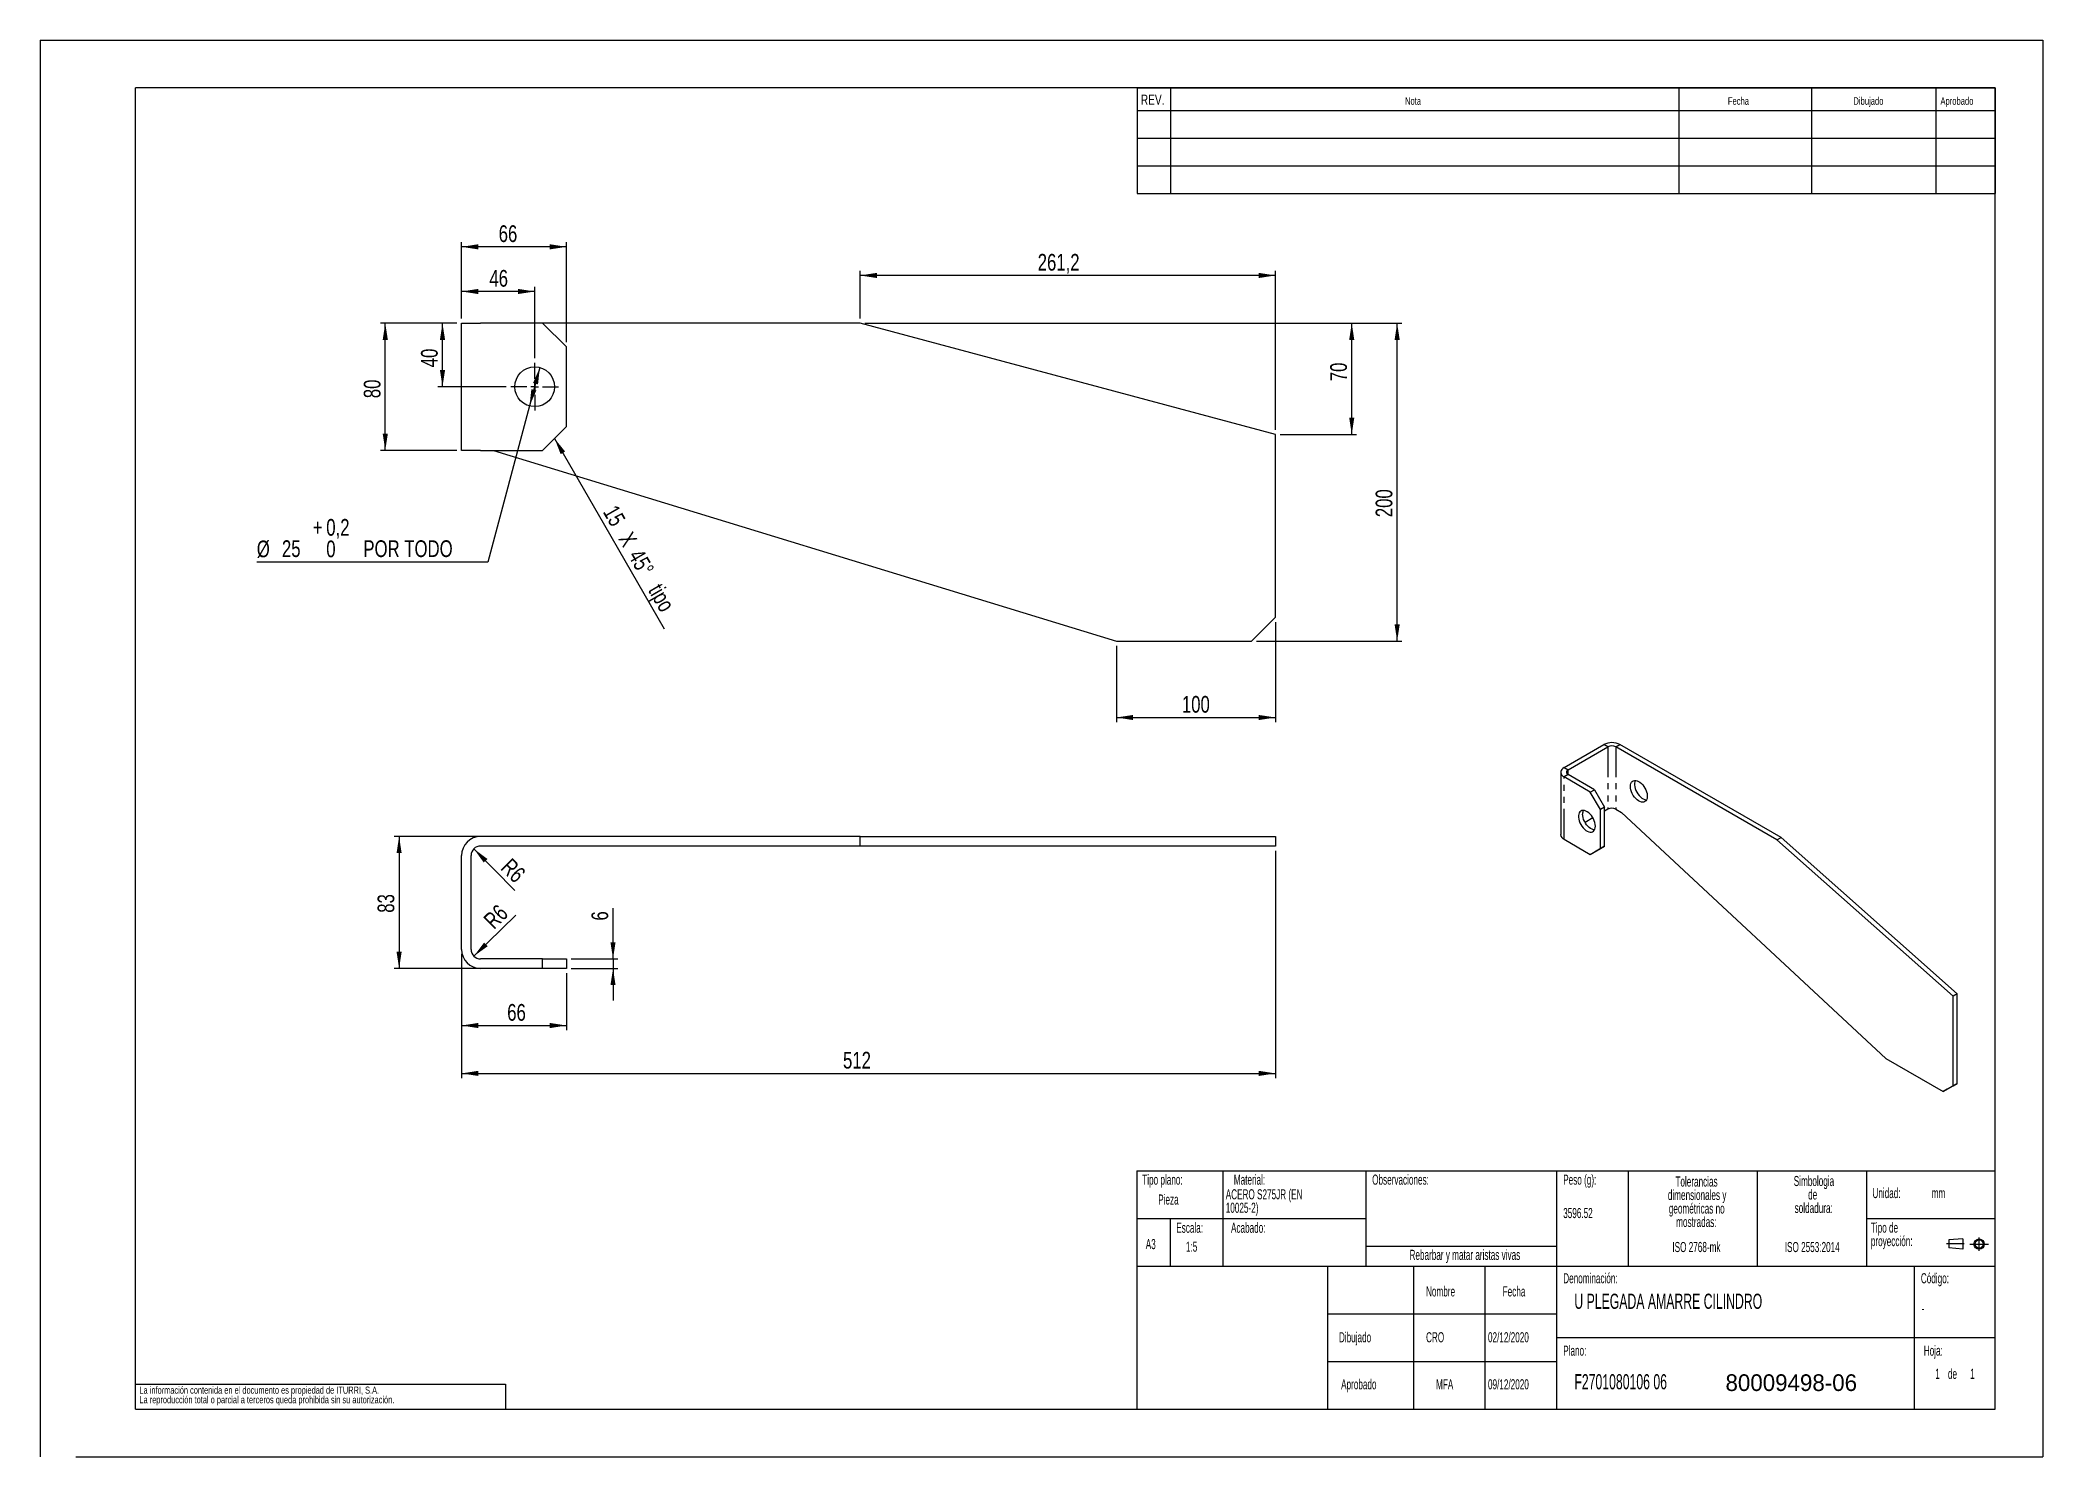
# Model space of a CAD drawing. Extents: x 0 to 1170, y 0 to 297.
# Drawn here: x 0 to 420, y 0 to 297 of the extents above; entities that cross this region are included whole.
import ezdxf

# ---------------------------------------------------------------- set-up
doc = ezdxf.new("R2010")
doc.units = 0
for name, pattern in [('SLD-CENTRADA-DOBLE', [12.7, 6.35, -1.27, 1.27, -1.27, 1.27, -1.27]), ('SLD-CENTRADA-TRAZOS-LARGOS', [19.05, 15.24, -1.27, 1.27, -1.27]), ('SLD-CONTINUA', [0])]:
    doc.linetypes.add(name, pattern=pattern)
doc.layers.get('0').update_dxf_attribs({"linetype": 'CONTINUOUS'})
doc.layers.add('FORMATO', color=7, linetype='SLD-CONTINUA')
doc.layers.add('SLD-0', color=179, linetype='SLD-CONTINUA')
doc.styles.add('SLDTEXTSTYLE0', font='TXT', dxfattribs={"width": 0.605})
doc.styles.add('SLDTEXTSTYLE1', font='TXT', dxfattribs={"width": 0.75})
doc.dimstyles.new('SLDDIMSTYLE0', dxfattribs={"dimtxt": 3.5, "dimasz": 3.5, "dimexe": 0, "dimexo": 0.0625, "dimgap": 0.875, "dimtad": 1, "dimdec": 1, "dimlfac": 3, "dimrnd": 1e-09, "dimzin": 12, "dimdsep": 46, "dimtxsty": 'SLDTEXTSTYLE1', "dimsah": 1, "dimcen": 0.09, "dimadec": 0, "dimazin": 0, "dimtfac": 1, "dimtdec": 1, "dimtofl": 0, "dimtmove": 0, "dimatfit": 3, "dimfxl": 1, "dimtolj": 1, "dimtzin": 12, "dimarcsym": 0})
doc.dimstyles.new('SLDDIMSTYLE1', dxfattribs={"dimtxt": 3.5, "dimasz": 3.5, "dimexe": 0, "dimexo": 0.0625, "dimgap": 0.875, "dimtad": 0, "dimtih": 1, "dimtoh": 1, "dimdec": 1, "dimlfac": 3, "dimrnd": 1e-09, "dimzin": 12, "dimdsep": 46, "dimtxsty": 'SLDTEXTSTYLE1', "dimsah": 1, "dimcen": 0, "dimadec": 0, "dimazin": 0, "dimtol": 1, "dimtp": 0.2, "dimtfac": 1, "dimtdec": 1, "dimtmove": 0, "dimatfit": 3, "dimfxl": 1, "dimtolj": 1, "dimarcsym": 0})
doc.dimstyles.new('SLDDIMSTYLE2', dxfattribs={"dimtxt": 3.5, "dimasz": 3.5, "dimexe": 0, "dimexo": 0.0625, "dimgap": 0.875, "dimtad": 1, "dimdec": 1, "dimlfac": 3, "dimrnd": 1e-09, "dimzin": 12, "dimdsep": 46, "dimtxsty": 'SLDTEXTSTYLE1', "dimsah": 1, "dimcen": 0, "dimadec": 0, "dimazin": 0, "dimtfac": 1, "dimtdec": 1, "dimtofl": 0, "dimtmove": 1, "dimatfit": 3, "dimfxl": 1, "dimtolj": 1, "dimtzin": 12, "dimarcsym": 0})
doc.dimstyles.new('SLDDIMSTYLE3', dxfattribs={"dimtxt": 3.5, "dimasz": 3.5, "dimexe": 0, "dimexo": 0.0625, "dimgap": 0.875, "dimtad": 1, "dimdec": 1, "dimlfac": 3, "dimrnd": 1e-09, "dimzin": 12, "dimdsep": 46, "dimtxsty": 'SLDTEXTSTYLE1', "dimsah": 1, "dimcen": 0.09, "dimadec": 0, "dimazin": 0, "dimtfac": 1, "dimtdec": 1, "dimtmove": 0, "dimatfit": 0, "dimfxl": 1, "dimtolj": 1, "dimtzin": 12, "dimarcsym": 0})

msp = doc.modelspace()

# ---------------------------------------------------------------- texts
at = {"insert": (353.43, 17.317), "char_height": 3.5, "width": 30.0125, "attachment_point": 1}
msp.add_mtext('80009498-06', dxfattribs=at)
at = {"layer": 'FORMATO', "attachment_point": 1, "style": 'SLDTEXTSTYLE1'}
for s, insert, char_height in [('REV.', (230.836, 285.552), 2.1167), ('Nota', (286.224, 285.026), 1.5875), ('Fecha', (353.926, 285.026), 1.5875), ('Dibujado', (380.261, 285.026), 1.5875), ('Aprobado', (398.51, 285.026), 1.5875)]:
    msp.add_mtext(s, dxfattribs=dict(at, insert=insert, char_height=char_height))
at = {"layer": 'SLD-0', "style": 'SLDTEXTSTYLE0'}
for s, insert, char_height, attachment_point in [('Tipo plano:', (231.129, 59.181), 2.11667, 1), ('Tipo plano:', (231.129, 59.181), 2.11667, 1), ('Material:', (250.33, 59.181), 2.1167, 1), ('Material:', (250.33, 59.181), 2.1167, 1), ('Observaciones:', (279.339, 59.181), 2.11667, 1), ('Observaciones:', (279.339, 59.181), 2.11667, 1), ('Peso (g):', (319.403, 59.181), 2.1167, 1), ('Peso (g):', (319.403, 59.181), 2.1167, 1), ('Pieza', (234.473, 55.019), 2.1167, 1), ('Pieza', (234.473, 55.019), 2.1167, 1), ('Unidad:', (384.246, 56.371), 2.1167, 1), ('Unidad:', (384.246, 56.371), 2.1167, 1), ('mm', (396.662, 56.371), 2.1167, 1), ('mm', (396.662, 56.371), 2.1167, 1), ('3596.52', (319.403, 52.181), 2.1167, 1), ('3596.52', (319.403, 52.181), 2.1167, 1), ('Escala:', (238.263, 49.101), 2.1167, 1), ('Escala:', (238.263, 49.101), 2.1167, 1), ('Acabado:', (249.738, 49.101), 2.1167, 1), ('Acabado:', (249.738, 49.101), 2.1167, 1), ('A3', (231.859, 45.674), 2.1167, 1), ('A3', (231.859, 45.674), 2.1167, 1), ('1:5', (240.29, 45.135), 2.1167, 1), ('1:5', (240.29, 45.135), 2.1167, 1), ('Rebarbar y matar aristas vivas', (298.785, 43.424), 2.11667, 2), ('Rebarbar y matar aristas vivas', (298.785, 43.424), 2.11667, 2), ('ISO 2768-mk', (347.337, 45.06), 2.11667, 2), ('ISO 2768-mk', (347.337, 45.06), 2.11667, 2), ('ISO 2553:2014', (371.625, 45.06), 2.11667, 2), ('ISO 2553:2014', (371.625, 45.06), 2.11667, 2), ('Denominación:', (319.403, 38.514), 2.11667, 1), ('Denominación:', (319.403, 38.514), 2.11667, 1), ('Código:', (394.398, 38.514), 2.1167, 1), ('Código:', (394.398, 38.514), 2.1167, 1), ('Nombre', (290.638, 35.755), 2.1167, 1), ('Nombre', (290.638, 35.755), 2.1167, 1), ('Fecha', (306.708, 35.755), 2.1167, 1), ('Fecha', (306.708, 35.755), 2.1167, 1), ('U PLEGADA AMARRE CILINDRO', (321.739, 34.217), 3.175, 1), ('U PLEGADA AMARRE CILINDRO', (321.739, 34.217), 3.175, 1), ('-', (394.586, 32.193), 2.117, 1), ('-', (394.586, 32.193), 2.117, 1), ('Dibujado', (272.373, 26.14), 2.1167, 1), ('Dibujado', (272.373, 26.14), 2.1167, 1), ('CRO', (290.638, 26.14), 2.1167, 1), ('02/12/2020', (303.629, 26.14), 2.1167, 1), ('Plano:', (319.403, 23.338), 2.1167, 1), ('Plano:', (319.403, 23.338), 2.1167, 1), ('Hoja:', (395.014, 23.338), 2.1167, 1), ('Hoja:', (395.014, 23.338), 2.1167, 1), ('F2701080106 06', (321.739, 17.347), 3.175, 1), ('F2701080106 06', (321.739, 17.347), 3.175, 1), ('1', (397.413, 18.475), 2.117, 1), ('1', (397.413, 18.475), 2.117, 1), ('1', (397.413, 18.475), 2.117, 1), ('1', (397.413, 18.475), 2.117, 1), ('de', (400.078, 18.475), 2.1167, 1), ('de', (400.078, 18.475), 2.1167, 1), ('de', (400.078, 18.475), 2.1167, 1), ('de', (400.078, 18.475), 2.1167, 1), ('1', (404.731, 18.475), 2.117, 1), ('1', (404.731, 18.475), 2.117, 1), ('1', (404.731, 18.475), 2.117, 1), ('1', (404.731, 18.475), 2.117, 1), ('Aprobado', (272.825, 16.282), 2.1167, 1), ('Aprobado', (272.825, 16.282), 2.1167, 1), ('MFA', (292.735, 16.282), 2.1167, 1), ('09/12/2020', (303.629, 16.282), 2.1167, 1)]:
    msp.add_mtext(s, dxfattribs=dict(at, insert=insert, char_height=char_height, attachment_point=attachment_point))

# ---------------------------------------------------------------- blocks, each defined once
blk = doc.blocks.new('BLOQUE3')
at = {"color": 7, "linetype": 'SLD-CENTRADA-TRAZOS-LARGOS'}
for p, q in [((397.92, 130.06), (394.8, 130.06)), ((398.88, 130.02), (402.16, 130.02)), ((400.52, 128.85), (400.52, 131.19))]:
    blk.add_line(p, q, dxfattribs=at)
at = {"color": 7, "linetype": 'SLD-CONTINUA'}
for p, q in [((397.68, 130.95), (395.23, 130.77)), ((395.23, 130.77), (395.23, 129.34)), ((397.68, 130.95), (397.68, 129.16)), ((397.68, 129.16), (395.23, 129.34))]:
    blk.add_line(p, q, dxfattribs=at)
for radius in [0.892, 0.713]:
    blk.add_circle((400.52, 130.02), radius, dxfattribs=at)
blk = doc.blocks.new('SW_NOTE_0')
at = {"layer": 'SLD-0', "color": 0, "attachment_point": 2, "style": 'SLDTEXTSTYLE0'}
for s, insert, char_height in [('dimensionales y', (7.54, -0.09), 2.1167), ('Tolerancias', (7.41, 2.73), 2.1167), ('geométricas no', (7.46, -2.92), 2.1167), ('mostradas:', (7.38, -5.74), 2.117)]:
    blk.add_mtext(s, dxfattribs=dict(at, insert=insert, char_height=char_height))
blk = doc.blocks.new('SW_NOTE_0_1')
at = {"layer": 'SLD-0', "color": 0, "attachment_point": 1, "style": 'SLDTEXTSTYLE0'}
for s, insert, char_height in [('Tipo de', (0, 2.73), 2.117), ('proyección:', (0, -0.09), 2.1167)]:
    blk.add_mtext(s, dxfattribs=dict(at, insert=insert, char_height=char_height))
blk = doc.blocks.new('SW_NOTE_0_2')
at = {"layer": 'SLD-0', "color": 0, "char_height": 2.117, "attachment_point": 2, "style": 'SLDTEXTSTYLE0'}
for s, insert in [('Simbologia', (7.11, 2.73)), ('de', (6.84, -0.09)), ('soldadura:', (7.06, -2.92))]:
    blk.add_mtext(s, dxfattribs=dict(at, insert=insert))
blk = doc.blocks.new('SW_NOTE_0_3')
at = {"layer": 'SLD-0', "color": 0, "attachment_point": 1, "style": 'SLDTEXTSTYLE0'}
for s, insert, char_height in [('ACERO S275JR (EN', (0, 2.73), 2.1167), ('10025-2)', (0, -0.09), 2.117)]:
    blk.add_mtext(s, dxfattribs=dict(at, insert=insert, char_height=char_height))
blk = doc.blocks.new('SW_NOTE_0_4')
at = {"layer": 'SLD-0', "color": 0, "char_height": 1.5, "attachment_point": 1, "style": 'SLDTEXTSTYLE1'}
for s, insert in [('La información contenida en el documento es propiedad de ITURRI, S.A.', (0, 1.93)), ('La reproducción total o parcial a terceros queda prohibida sin su autorización.', (0, -0.07))]:
    blk.add_mtext(s, dxfattribs=dict(at, insert=insert))
blk = doc.blocks.new('SW_NOTE_0_5')
at = {"layer": 'SLD-0', "color": 0, "attachment_point": 2, "style": 'SLDTEXTSTYLE0'}
for s, insert, char_height in [('dimensionales y', (7.54, -0.09), 2.1167), ('Tolerancias', (7.41, 2.73), 2.1167), ('geométricas no', (7.46, -2.92), 2.1167), ('mostradas:', (7.38, -5.74), 2.117)]:
    blk.add_mtext(s, dxfattribs=dict(at, insert=insert, char_height=char_height))
blk = doc.blocks.new('SW_NOTE_0_6')
at = {"layer": 'SLD-0', "color": 0, "attachment_point": 1, "style": 'SLDTEXTSTYLE0'}
for s, insert, char_height in [('Tipo de', (0, 2.73), 2.117), ('proyección:', (0, -0.09), 2.1167)]:
    blk.add_mtext(s, dxfattribs=dict(at, insert=insert, char_height=char_height))
blk = doc.blocks.new('SW_NOTE_0_7')
at = {"layer": 'SLD-0', "color": 0, "char_height": 2.117, "attachment_point": 2, "style": 'SLDTEXTSTYLE0'}
for s, insert in [('Simbologia', (7.11, 2.73)), ('de', (6.84, -0.09)), ('soldadura:', (7.06, -2.92))]:
    blk.add_mtext(s, dxfattribs=dict(at, insert=insert))
blk = doc.blocks.new('SW_NOTE_0_8')
at = {"layer": 'SLD-0', "color": 0, "attachment_point": 1, "style": 'SLDTEXTSTYLE0'}
for s, insert, char_height in [('ACERO S275JR (EN', (0, 2.73), 2.1167), ('10025-2)', (0, -0.09), 2.117)]:
    blk.add_mtext(s, dxfattribs=dict(at, insert=insert, char_height=char_height))
blk = doc.blocks.new('SW_NOTE_0_9')
at = {"layer": 'SLD-0', "color": 0, "char_height": 1.5, "attachment_point": 1, "style": 'SLDTEXTSTYLE1'}
for s, insert in [('La información contenida en el documento es propiedad de ITURRI, S.A.', (0, 1.93)), ('La reproducción total o parcial a terceros queda prohibida sin su autorización.', (0, -0.07))]:
    blk.add_mtext(s, dxfattribs=dict(at, insert=insert))
blk = doc.blocks.new('_D')
at = {"layer": 'FORMATO', "color": 7, "transparency": 16777216}
for p, q in [((88.39, 238.66), (88.39, 254.66)), ((110.39, 253.66), (88.39, 253.66)), ((110.39, 233.66), (110.39, 254.66))]:
    blk.add_line(p, q, dxfattribs=at)
for points in [[(88.39, 253.66), (91.89, 253.12), (91.89, 254.2)], [(110.39, 253.66), (106.89, 254.2), (106.89, 253.12)]]:
    blk.add_solid(points, dxfattribs=at)
at = {"layer": 'FORMATO', "color": 7, "transparency": 16777216, "insert": (96.17, 258.17), "char_height": 3.5, "attachment_point": 1, "style": 'SLDTEXTSTYLE1'}
blk.add_mtext('66', dxfattribs=at)
blk = doc.blocks.new('_D_1')
at = {"layer": 'FORMATO', "color": 7, "transparency": 16777216}
for p, q in [((87.39, 237.66), (71.39, 237.66)), ((72.39, 211), (72.39, 237.66)), ((87.39, 211), (71.39, 211))]:
    blk.add_line(p, q, dxfattribs=at)
for points in [[(72.39, 237.66), (71.85, 234.16), (72.93, 234.16)], [(72.39, 211), (72.93, 214.5), (71.85, 214.5)]]:
    blk.add_solid(points, dxfattribs=at)
at = {"layer": 'FORMATO', "color": 7, "transparency": 16777216, "insert": (67.88, 221.93), "char_height": 3.5, "attachment_point": 1, "rotation": 90, "style": 'SLDTEXTSTYLE1'}
blk.add_mtext('80', dxfattribs=at)
blk = doc.blocks.new('_D_2')
at = {"layer": 'FORMATO', "color": 7, "transparency": 16777216}
for p, q in [((87.39, 237.66), (83.39, 237.66)), ((84.39, 224.33), (84.39, 237.66)), ((97.72, 224.33), (83.39, 224.33))]:
    blk.add_line(p, q, dxfattribs=at)
for points in [[(84.39, 237.66), (83.85, 234.16), (84.93, 234.16)], [(84.39, 224.33), (84.93, 227.83), (83.85, 227.83)]]:
    blk.add_solid(points, dxfattribs=at)
at = {"layer": 'FORMATO', "color": 7, "transparency": 16777216, "insert": (79.88, 228.41), "char_height": 3.5, "attachment_point": 1, "rotation": 90, "style": 'SLDTEXTSTYLE1'}
blk.add_mtext('40', dxfattribs=at)
blk = doc.blocks.new('_D_3')
at = {"layer": 'FORMATO', "color": 7, "transparency": 16777216}
for p, q in [((88.39, 238.66), (88.39, 245.3)), ((103.72, 244.3), (88.39, 244.3)), ((103.72, 230.33), (103.72, 245.3))]:
    blk.add_line(p, q, dxfattribs=at)
for points in [[(88.39, 244.3), (91.89, 243.76), (91.89, 244.84)], [(103.72, 244.3), (100.22, 244.84), (100.22, 243.76)]]:
    blk.add_solid(points, dxfattribs=at)
at = {"layer": 'FORMATO', "color": 7, "transparency": 16777216, "insert": (94.22, 248.81), "char_height": 3.5, "attachment_point": 1, "style": 'SLDTEXTSTYLE1'}
blk.add_mtext('46', dxfattribs=at)
blk = doc.blocks.new('_D_4')
at = {"layer": 'FORMATO', "transparency": 16777216}
for p, q in [((104.8, 228.35), (102.64, 220.3)), ((102.64, 220.3), (93.87, 187.58)), ((93.87, 187.58), (45.45, 187.58))]:
    blk.add_line(p, q, dxfattribs=at)
for points in [[(104.8, 228.35), (103.38, 225.11), (104.42, 224.83)], [(102.64, 220.3), (104.07, 223.55), (103.03, 223.82)]]:
    blk.add_solid(points, dxfattribs=at)
at = {"layer": 'FORMATO', "transparency": 16777216, "char_height": 3.5, "attachment_point": 1, "style": 'SLDTEXTSTYLE1'}
for s, insert in [('+', (57.19, 196.61)), ('0,2', (60.02, 196.61)), ('%%c', (45.45, 192.09)), ('25', (50.72, 192.14)), ('0', (60.02, 192.09)), ('POR TODO', (67.8, 192.14))]:
    blk.add_mtext(s, dxfattribs=dict(at, insert=insert))
blk = doc.blocks.new('SW_CHAMFER_DIMENSION_0')
at = {"layer": 'FORMATO', "color": 0}
for p, q in [((-9.17, 15.9), (0, 0)), ((0, 0), (13.84, -23.98))]:
    blk.add_line(p, q, dxfattribs=at)
blk.add_solid([(-9.17, 15.9), (-7.89, 12.6), (-6.95, 13.14)], dxfattribs=at)
at = {"layer": 'FORMATO', "color": 0, "char_height": 3.5, "attachment_point": 1, "rotation": 300, "style": 'SLDTEXTSTYLE1'}
for s, insert in [('15', (3.91, 2.26)), ('X', (7.15, -3.36)), ('45°', (9.21, -6.93)), ('tipo', (13.38, -14.16))]:
    blk.add_mtext(s, dxfattribs=dict(at, insert=insert))
blk = doc.blocks.new('_D_5')
at = {"layer": 'FORMATO', "color": 7, "transparency": 16777216}
for p, q in [((172.97, 237.66), (276.06, 237.66)), ((275.06, 214.33), (275.06, 237.66)), ((260.06, 214.33), (276.06, 214.33))]:
    blk.add_line(p, q, dxfattribs=at)
for points in [[(275.06, 237.66), (274.52, 234.16), (275.59, 234.16)], [(275.06, 214.33), (275.59, 217.83), (274.52, 217.83)]]:
    blk.add_solid(points, dxfattribs=at)
at = {"layer": 'FORMATO', "color": 7, "transparency": 16777216, "insert": (270.54, 225.48), "char_height": 3.5, "attachment_point": 1, "rotation": 90, "style": 'SLDTEXTSTYLE1'}
blk.add_mtext('70', dxfattribs=at)
blk = doc.blocks.new('_D_6')
at = {"layer": 'FORMATO', "color": 7, "transparency": 16777216}
for p, q in [((259.06, 175), (259.06, 154)), ((225.72, 170), (225.72, 154)), ((225.72, 155), (259.06, 155))]:
    blk.add_line(p, q, dxfattribs=at)
for points in [[(225.72, 155), (229.22, 154.46), (229.22, 155.53)], [(259.06, 155), (255.56, 155.53), (255.56, 154.46)]]:
    blk.add_solid(points, dxfattribs=at)
at = {"layer": 'FORMATO', "color": 7, "transparency": 16777216, "insert": (239.44, 159.51), "char_height": 3.5, "attachment_point": 1, "style": 'SLDTEXTSTYLE1'}
blk.add_mtext('100', dxfattribs=at)
blk = doc.blocks.new('_D_7')
at = {"layer": 'FORMATO', "color": 7, "transparency": 16777216}
for p, q in [((171.97, 238.66), (171.97, 248.66)), ((259.06, 215.33), (259.06, 248.66)), ((259.06, 247.66), (171.97, 247.66))]:
    blk.add_line(p, q, dxfattribs=at)
for points in [[(171.97, 247.66), (175.47, 247.12), (175.47, 248.2)], [(259.06, 247.66), (255.56, 248.2), (255.56, 247.12)]]:
    blk.add_solid(points, dxfattribs=at)
at = {"layer": 'FORMATO', "color": 7, "transparency": 16777216, "insert": (209.2, 252.17), "char_height": 3.5, "attachment_point": 1, "style": 'SLDTEXTSTYLE1'}
blk.add_mtext('261,2', dxfattribs=at)
blk = doc.blocks.new('_D_8')
at = {"layer": 'FORMATO', "color": 7, "transparency": 16777216}
for p, q in [((172.97, 237.66), (285.58, 237.66)), ((284.58, 171), (284.58, 237.66)), ((255.06, 171), (285.58, 171))]:
    blk.add_line(p, q, dxfattribs=at)
for points in [[(284.58, 237.66), (284.04, 234.16), (285.12, 234.16)], [(284.58, 171), (285.12, 174.5), (284.04, 174.5)]]:
    blk.add_solid(points, dxfattribs=at)
at = {"layer": 'FORMATO', "color": 7, "transparency": 16777216, "insert": (280.07, 196.99), "char_height": 3.5, "attachment_point": 1, "rotation": 90, "style": 'SLDTEXTSTYLE1'}
blk.add_mtext('200', dxfattribs=at)
blk = doc.blocks.new('SW_CENTERMARKSYMBOL_0')
at = {"layer": 'FORMATO', "color": 0}
for p, q in [((0, 1.67), (0, 5)), ((-1.67, 0), (-5, 0)), ((0, 0), (-0.83, 0)), ((0, 0), (0, 0.83)), ((0, 0), (0, -0.83)), ((0, 0), (0.83, 0)), ((1.67, 0), (5, 0)), ((0, -1.67), (0, -5))]:
    blk.add_line(p, q, dxfattribs=at)
blk = doc.blocks.new('_D_9')
at = {"layer": 'FORMATO', "color": 7, "transparency": 16777216}
for p, q in [((98.56, 130.06), (74.29, 130.06)), ((75.29, 130.06), (75.29, 102.39)), ((98.56, 102.39), (74.29, 102.39))]:
    blk.add_line(p, q, dxfattribs=at)
for points in [[(75.29, 130.06), (74.76, 126.56), (75.83, 126.56)], [(75.29, 102.39), (75.83, 105.89), (74.76, 105.89)]]:
    blk.add_solid(points, dxfattribs=at)
at = {"layer": 'FORMATO', "color": 7, "transparency": 16777216, "insert": (70.78, 114.07), "char_height": 3.5, "attachment_point": 1, "rotation": 90, "style": 'SLDTEXTSTYLE1'}
blk.add_mtext('83', dxfattribs=at)
blk = doc.blocks.new('_D_10')
at = {"layer": 'FORMATO', "color": 7, "transparency": 16777216}
for p, q in [((88.39, 105.39), (88.39, 89.43)), ((110.39, 101.39), (110.39, 89.43)), ((88.39, 90.43), (110.39, 90.43))]:
    blk.add_line(p, q, dxfattribs=at)
for points in [[(88.39, 90.43), (91.89, 89.89), (91.89, 90.97)], [(110.39, 90.43), (106.89, 90.97), (106.89, 89.89)]]:
    blk.add_solid(points, dxfattribs=at)
at = {"layer": 'FORMATO', "color": 7, "transparency": 16777216, "insert": (97.96, 94.94), "char_height": 3.5, "attachment_point": 1, "style": 'SLDTEXTSTYLE1'}
blk.add_mtext('66', dxfattribs=at)
blk = doc.blocks.new('_D_11')
at = {"layer": 'FORMATO', "color": 7, "transparency": 16777216}
blk.add_line((90.98, 104.98), (99.76, 113.55), dxfattribs=at)
blk.add_solid([(90.98, 104.98), (93.86, 107.04), (93.1, 107.81)], dxfattribs=at)
at = {"layer": 'FORMATO', "color": 7, "transparency": 16777216, "insert": (92.74, 112.9), "char_height": 3.5, "attachment_point": 1, "rotation": 45, "style": 'SLDTEXTSTYLE1'}
blk.add_mtext('R6', dxfattribs=at)
blk = doc.blocks.new('_D_12')
at = {"layer": 'FORMATO', "color": 7, "transparency": 16777216}
blk.add_line((90.97, 127.47), (99.54, 118.73), dxfattribs=at)
blk.add_solid([(90.97, 127.47), (93.04, 124.59), (93.81, 125.35)], dxfattribs=at)
at = {"layer": 'FORMATO', "color": 7, "transparency": 16777216, "insert": (98.88, 125.75), "char_height": 3.5, "attachment_point": 1, "rotation": 315.1567, "style": 'SLDTEXTSTYLE1'}
blk.add_mtext('R6', dxfattribs=at)
blk = doc.blocks.new('_D_13')
at = {"layer": 'FORMATO', "color": 7, "transparency": 16777216}
for p, q in [((120.15, 104.39), (120.15, 115.01)), ((111.39, 104.39), (121.15, 104.39)), ((111.39, 102.39), (121.15, 102.39)), ((120.15, 104.39), (120.15, 102.39)), ((120.15, 102.39), (120.15, 95.66))]:
    blk.add_line(p, q, dxfattribs=at)
for points in [[(120.15, 104.39), (120.68, 107.89), (119.61, 107.89)], [(120.15, 102.39), (119.61, 98.89), (120.68, 98.89)]]:
    blk.add_solid(points, dxfattribs=at)
at = {"layer": 'FORMATO', "color": 7, "transparency": 16777216, "insert": (115.63, 112.43), "char_height": 3.5, "attachment_point": 1, "rotation": 90, "style": 'SLDTEXTSTYLE1'}
blk.add_mtext('6', dxfattribs=at)
blk = doc.blocks.new('_D_14')
at = {"layer": 'FORMATO', "color": 7, "transparency": 16777216}
for p, q in [((259.06, 127.06), (259.06, 79.39)), ((88.39, 105.39), (88.39, 79.39)), ((88.39, 80.39), (259.06, 80.39))]:
    blk.add_line(p, q, dxfattribs=at)
for points in [[(88.39, 80.39), (91.89, 79.86), (91.89, 80.93)], [(259.06, 80.39), (255.56, 80.93), (255.56, 79.86)]]:
    blk.add_solid(points, dxfattribs=at)
at = {"layer": 'FORMATO', "color": 7, "transparency": 16777216, "insert": (168.38, 84.91), "char_height": 3.5, "attachment_point": 1, "style": 'SLDTEXTSTYLE1'}
blk.add_mtext('512', dxfattribs=at)

# ---------------------------------------------------------------- dimensions: what is measured, and where the dimension line sits
at = {"layer": 'FORMATO', "color": 7}
for base, p1, p2, angle, dimstyle, picture, middle in [((88.389, 253.663), (110.389, 232.663), (88.389, 237.663), 0, 'SLDDIMSTYLE0', '_D', (98.751, 253.663)), ((88.389, 244.302), (103.723, 229.33), (88.389, 237.663), 0, 'SLDDIMSTYLE0', '_D_3', (96.81, 244.302)), ((72.389, 237.663), (88.389, 210.996), (88.389, 237.663), 90, 'SLDDIMSTYLE0', '_D_1', (72.389, 224.518)), ((84.389, 237.663), (98.723, 224.33), (88.389, 237.663), 90, 'SLDDIMSTYLE0', '_D_2', (84.389, 230.996)), ((275.056, 237.663), (259.056, 214.33), (171.975, 237.663), 90, 'SLDDIMSTYLE0', '_D_5', (275.056, 228.066)), ((284.58, 237.663), (254.056, 170.996), (171.975, 237.663), 90, 'SLDDIMSTYLE0', '_D_8', (284.58, 200.873)), ((75.294, 102.394), (99.556, 130.061), (99.556, 102.394), 90, 'SLDDIMSTYLE0', '_D_9', (75.294, 116.657)), ((259.056, 80.394), (88.389, 106.394), (259.056, 128.061), 0, 'SLDDIMSTYLE0', '_D_14', (172.261, 80.394)), ((120.145, 102.394), (110.389, 104.394), (110.389, 102.394), 90, 'SLDDIMSTYLE3', '_D_13', (120.145, 113.722)), ((110.389, 90.433), (88.389, 106.394), (110.389, 102.394), 0, 'SLDDIMSTYLE0', '_D_10', (100.55, 90.433))]:
    dim = msp.add_linear_dim(base=base, p1=p1, p2=p2, angle=angle, dimstyle=dimstyle, dxfattribs=at)
    dim.commit()
    dim.dimension.update_dxf_attribs({"geometry": picture, "text_midpoint": middle, "dimtype": 160})
for base, p1, p2, picture, middle in [((171.975, 247.663), (259.056, 214.33), (171.975, 237.663), '_D_7', (215.016, 247.663)), ((259.056, 154.996), (225.723, 170.996), (259.056, 175.996), '_D_6', (243.316, 154.996))]:
    dim = msp.add_linear_dim(base=base, p1=p1, p2=p2, dimstyle='SLDDIMSTYLE0', dxfattribs=at)
    dim.commit()
    dim.dimension.update_dxf_attribs({"geometry": picture, "text_midpoint": middle, "dimtype": 160})
at = {"layer": 'FORMATO'}
dim = msp.add_diameter_dim_2p(p1=(102.644, 220.305), p2=(104.801, 228.354), text='<> POR TODO', dimstyle='SLDDIMSTYLE1', dxfattribs=at)
dim.commit()
dim.dimension.update_dxf_attribs({"geometry": '_D_4', "text_midpoint": (68.867, 192.102), "dimtype": 163})
at = {"layer": 'FORMATO', "color": 7}
for center, mpoint, picture, middle in [((92.389, 126.061), (90.971, 127.471), '_D_12', (98.047, 120.434)), ((92.389, 106.394), (90.975, 104.98), '_D_11', (98.047, 112.051))]:
    dim = msp.add_radius_dim(center=center, mpoint=mpoint, dimstyle='SLDDIMSTYLE2', dxfattribs=at)
    dim.commit()
    dim.dimension.update_dxf_attribs({"geometry": picture, "text_midpoint": middle, "dimtype": 164})

# ---------------------------------------------------------------- linework, layer by layer
at = {"color": 7, "linetype": 'SLD-CONTINUA'}
for p, q in [((0, 297), (420, 297)), ((0, 297), (0, -0.001)), ((420, 297), (420, 0)), ((410, 287), (20, 287)), ((20, 10), (20, 287)), ((410, 10), (410, 287)), ((88.389, 210.996), (88.389, 237.663)), ((88.389, 237.663), (92.389, 237.663)), ((105.389, 237.663), (92.389, 237.663)), ((110.389, 232.663), (105.389, 237.663)), ((171.975, 237.663), (105.389, 237.663)), ((259.056, 214.33), (171.975, 237.663)), ((110.389, 215.996), (110.389, 232.663)), ((105.389, 210.996), (110.389, 215.996)), ((259.056, 175.996), (259.056, 214.33)), ((92.389, 210.996), (88.389, 210.996)), ((92.389, 210.996), (105.389, 210.996)), ((95.056, 210.996), (225.723, 170.996)), ((254.056, 170.996), (259.056, 175.996)), ((225.723, 170.996), (254.056, 170.996)), ((319.571, 144.504), (327.914, 149.321)), ((320.419, 144.014), (328.763, 148.831)), ((364.225, 129.338), (330.46, 148.831)), ((365.074, 129.828), (331.309, 149.321)), ((318.868, 143.524), (318.868, 130.459)), ((325.935, 139.85), (320.419, 143.034)), ((325.086, 139.36), (319.571, 142.544)), ((325.086, 139.36), (325.935, 139.85)), ((327.207, 135.686), (325.086, 139.36)), ((325.935, 139.85), (328.056, 136.176)), ((328.056, 136.176), (327.207, 135.686)), ((327.207, 127.521), (327.207, 135.686)), ((328.056, 128.011), (328.056, 136.176)), ((328.763, 135.766), (328.056, 135.358)), ((330.46, 135.766), (331.591, 135.113)), ((331.591, 135.113), (387.029, 83.513)), ((325.629, 133.957), (323.978, 133.004)), ((88.389, 106.394), (88.389, 126.061)), ((90.389, 106.394), (90.389, 126.061)), ((171.975, 130.061), (92.389, 130.061)), ((171.975, 128.061), (92.389, 128.061)), ((171.975, 128.061), (171.975, 130.061)), ((171.975, 130.061), (259.056, 130.061)), ((259.056, 128.061), (171.975, 128.061)), ((259.056, 130.061), (259.056, 128.061)), ((319.571, 129.48), (325.086, 126.296)), ((325.086, 126.296), (327.207, 127.521)), ((325.935, 126.786), (325.086, 126.296)), ((328.056, 128.011), (325.935, 126.786)), ((327.207, 127.521), (328.056, 128.011)), ((364.225, 129.338), (365.074, 129.828)), ((401.171, 96.579), (364.225, 129.338)), ((365.074, 129.828), (402.019, 97.069)), ((105.389, 104.394), (92.389, 104.394)), ((105.389, 102.394), (92.389, 102.394)), ((105.389, 102.394), (105.389, 104.394)), ((105.389, 104.394), (110.389, 104.394)), ((110.389, 102.394), (105.389, 102.394)), ((110.389, 104.394), (110.389, 102.394)), ((402.019, 97.069), (401.171, 96.579)), ((402.019, 78.288), (402.019, 97.069)), ((401.171, 77.798), (401.171, 96.579)), ((387.029, 83.513), (399.049, 76.573)), ((399.049, 76.573), (401.171, 77.798)), ((399.898, 77.063), (399.049, 76.573)), ((402.019, 78.288), (399.898, 77.063)), ((401.171, 77.798), (402.019, 78.288)), ((230, 60), (410, 60)), ((230, 60), (230, 10)), ((20, 10), (410, 10)), ((7.531, 0), (420, 0))]:
    msp.add_line(p, q, dxfattribs=at)
at = {"color": 8, "linetype": 'SLD-CENTRADA-DOBLE'}
for p, q in [((328.763, 148.831), (327.914, 149.321)), ((328.763, 148.831), (328.763, 135.766)), ((330.46, 148.831), (331.309, 149.321)), ((330.46, 148.831), (330.46, 135.766)), ((319.571, 144.504), (320.419, 144.014)), ((320.419, 143.034), (319.571, 142.544)), ((320.419, 143.034), (320.419, 144.014)), ((319.571, 129.48), (319.571, 142.544))]:
    msp.add_line(p, q, dxfattribs=at)
at = {"color": 7, "linetype": 'SLD-CONTINUA', "flags": 128}
for points in [[(319.571, 144.504), (319.302, 144.319), (319.092, 144.11), (318.949, 143.883), (318.877, 143.645), (318.877, 143.403), (318.949, 143.165), (319.092, 142.939), (319.302, 142.729), (319.571, 142.544)], [(333.501, 140.543), (333.526, 140.873), (333.602, 141.165), (333.725, 141.409), (333.893, 141.599), (334.1, 141.729), (334.341, 141.796), (334.609, 141.797), (334.896, 141.733), (335.193, 141.605), (335.493, 141.418), (335.786, 141.176), (336.064, 140.886), (336.319, 140.557), (336.545, 140.198), (336.733, 139.82), (336.879, 139.434), (336.979, 139.049), (337.03, 138.679), (337.03, 138.333), (336.979, 138.021), (336.879, 137.752), (336.733, 137.534), (336.545, 137.373), (336.319, 137.275), (336.064, 137.24), (335.786, 137.272), (335.493, 137.368), (335.193, 137.526), (334.896, 137.742), (334.609, 138.009), (334.341, 138.319), (334.1, 138.664), (333.893, 139.034), (333.725, 139.418), (333.602, 139.805), (333.526, 140.183), (333.501, 140.543)], [(334.517, 141.804), (334.506, 141.783), (334.406, 141.514), (334.355, 141.202), (334.355, 140.856), (334.406, 140.486), (334.506, 140.102), (334.652, 139.715), (334.841, 139.337), (335.066, 138.978), (335.321, 138.649), (335.599, 138.359), (335.892, 138.117), (336.192, 137.93), (336.489, 137.802), (336.776, 137.738), (336.868, 137.731)], [(326.147, 132.216), (326.121, 132.575), (326.046, 132.954), (325.922, 133.341), (325.754, 133.725), (325.547, 134.094), (325.306, 134.439), (325.038, 134.75), (324.751, 135.017), (324.454, 135.232), (324.154, 135.391), (323.861, 135.487), (323.583, 135.518), (323.328, 135.484), (323.103, 135.385), (322.914, 135.225), (322.768, 135.007), (322.668, 134.738), (322.617, 134.426), (322.617, 134.08), (322.668, 133.709), (322.768, 133.325), (322.914, 132.939), (323.103, 132.561), (323.328, 132.202), (323.583, 131.873), (323.861, 131.583), (324.154, 131.341), (324.454, 131.153), (324.751, 131.026), (325.038, 130.962), (325.306, 130.963), (325.547, 131.03), (325.754, 131.16), (325.922, 131.35), (326.046, 131.594), (326.121, 131.885), (326.147, 132.216)], [(325.979, 131.445), (325.745, 131.475), (325.452, 131.572), (325.152, 131.73), (324.855, 131.946), (324.568, 132.212), (324.301, 132.523), (324.059, 132.868), (323.852, 133.238), (323.684, 133.621), (323.561, 134.008), (323.485, 134.387), (323.46, 134.747)]]:
    msp.add_lwpolyline(points, dxfattribs=at)
at = {"color": 7, "linetype": 'SLD-CONTINUA'}
msp.add_circle((103.723, 224.33), 4.167, dxfattribs=at)
for centre, radius, start, end in [((329.611, 146.063), 3.673, 62.48054, 117.51946), ((329.611, 147.193), 1.844, 62.60967, 117.39033), ((320.605, 143.524), 0.524, 110.78342, 249.21658), ((325.073, 134.799), 1.615, 153.57848, 181.87219), ((329.611, 134.128), 1.844, 62.60967, 117.39033), ((320.038, 130.557), 1.175, 184.78227, 246.53787), ((92.389, 126.061), 4, 90, 180), ((92.389, 126.061), 2, 90, 180), ((92.389, 106.394), 4, 180, 270), ((92.389, 106.394), 2, 180, 270)]:
    msp.add_arc(centre, radius, start, end, dxfattribs=at)
at = {"layer": 'FORMATO'}
for p, q in [((230.091, 287), (410, 287)), ((230.091, 287), (230.091, 264.866)), ((237.034, 287), (237.034, 264.866)), ((343.657, 287), (343.657, 264.866)), ((371.462, 287), (371.462, 264.866)), ((397.513, 287), (397.513, 264.866)), ((410, 287), (410, 264.866)), ((230.091, 282.266), (410, 282.266)), ((230.091, 276.466), (410, 276.466)), ((230.091, 270.666), (410, 270.666)), ((230.091, 264.866), (410, 264.866))]:
    msp.add_line(p, q, dxfattribs=at)
at = {"layer": 'SLD-0'}
for p, q in [((248, 60), (248, 40)), ((278, 60), (278, 40)), ((318, 60), (318, 40)), ((333, 60), (333, 40)), ((360.082, 60), (360.082, 40)), ((383, 60), (383, 40)), ((230, 50), (248, 50)), ((237, 50), (237, 40)), ((248, 50), (278, 50)), ((383, 50), (410, 50)), ((278, 44.158), (318, 44.158)), ((230, 40), (410, 40)), ((270, 40), (270, 10)), ((288, 40), (288, 10)), ((303, 40), (303, 10)), ((318, 40), (318, 10)), ((393, 40), (393, 10)), ((270, 30), (318, 30)), ((318, 25), (393, 25)), ((393, 25), (410, 25)), ((270, 20), (318, 20)), ((20.002, 15.245), (97.629, 15.245)), ((97.629, 15.245), (97.629, 10))]:
    msp.add_line(p, q, dxfattribs=at)

# ---------------------------------------------------------------- block references
at = {"color": 7, "linetype": 'Continuous', "xscale": 1.2, "yscale": 1.2, "zscale": 1.2}
msp.add_blockref('BLOQUE3', (-74.011, -111.408), dxfattribs=at)
msp.add_blockref('BLOQUE3', (-74.011, -111.408), dxfattribs=at)
at = {"layer": 'FORMATO', "color": 7}
msp.add_blockref('SW_CENTERMARKSYMBOL_0', (103.723, 224.33), dxfattribs=at)
at = {"layer": 'FORMATO'}
msp.add_blockref('SW_CHAMFER_DIMENSION_0', (117.057, 197.597), dxfattribs=at)
at = {"layer": 'SLD-0'}
for name, p in [('SW_NOTE_0', (339.945, 56.056)), ('SW_NOTE_0_5', (339.945, 56.056)), ('SW_NOTE_0_2', (364.873, 56.166)), ('SW_NOTE_0_7', (364.873, 56.166)), ('SW_NOTE_0_3', (248.635, 53.377)), ('SW_NOTE_0_8', (248.635, 53.377)), ('SW_NOTE_0_1', (383.914, 46.391)), ('SW_NOTE_0_6', (383.914, 46.391)), ('SW_NOTE_0_4', (20.838, 12.819)), ('SW_NOTE_0_9', (20.838, 12.819))]:
    msp.add_blockref(name, p, dxfattribs=at)

msp.set_redraw_order([(e.dxf.handle, doc.entitydb.next_handle()) for e in msp.query("TEXT MTEXT ATTDEF DIMENSION ARC_DIMENSION")])  # texts and dimensions are drawn at this point

doc.saveas('drawing.dxf')
